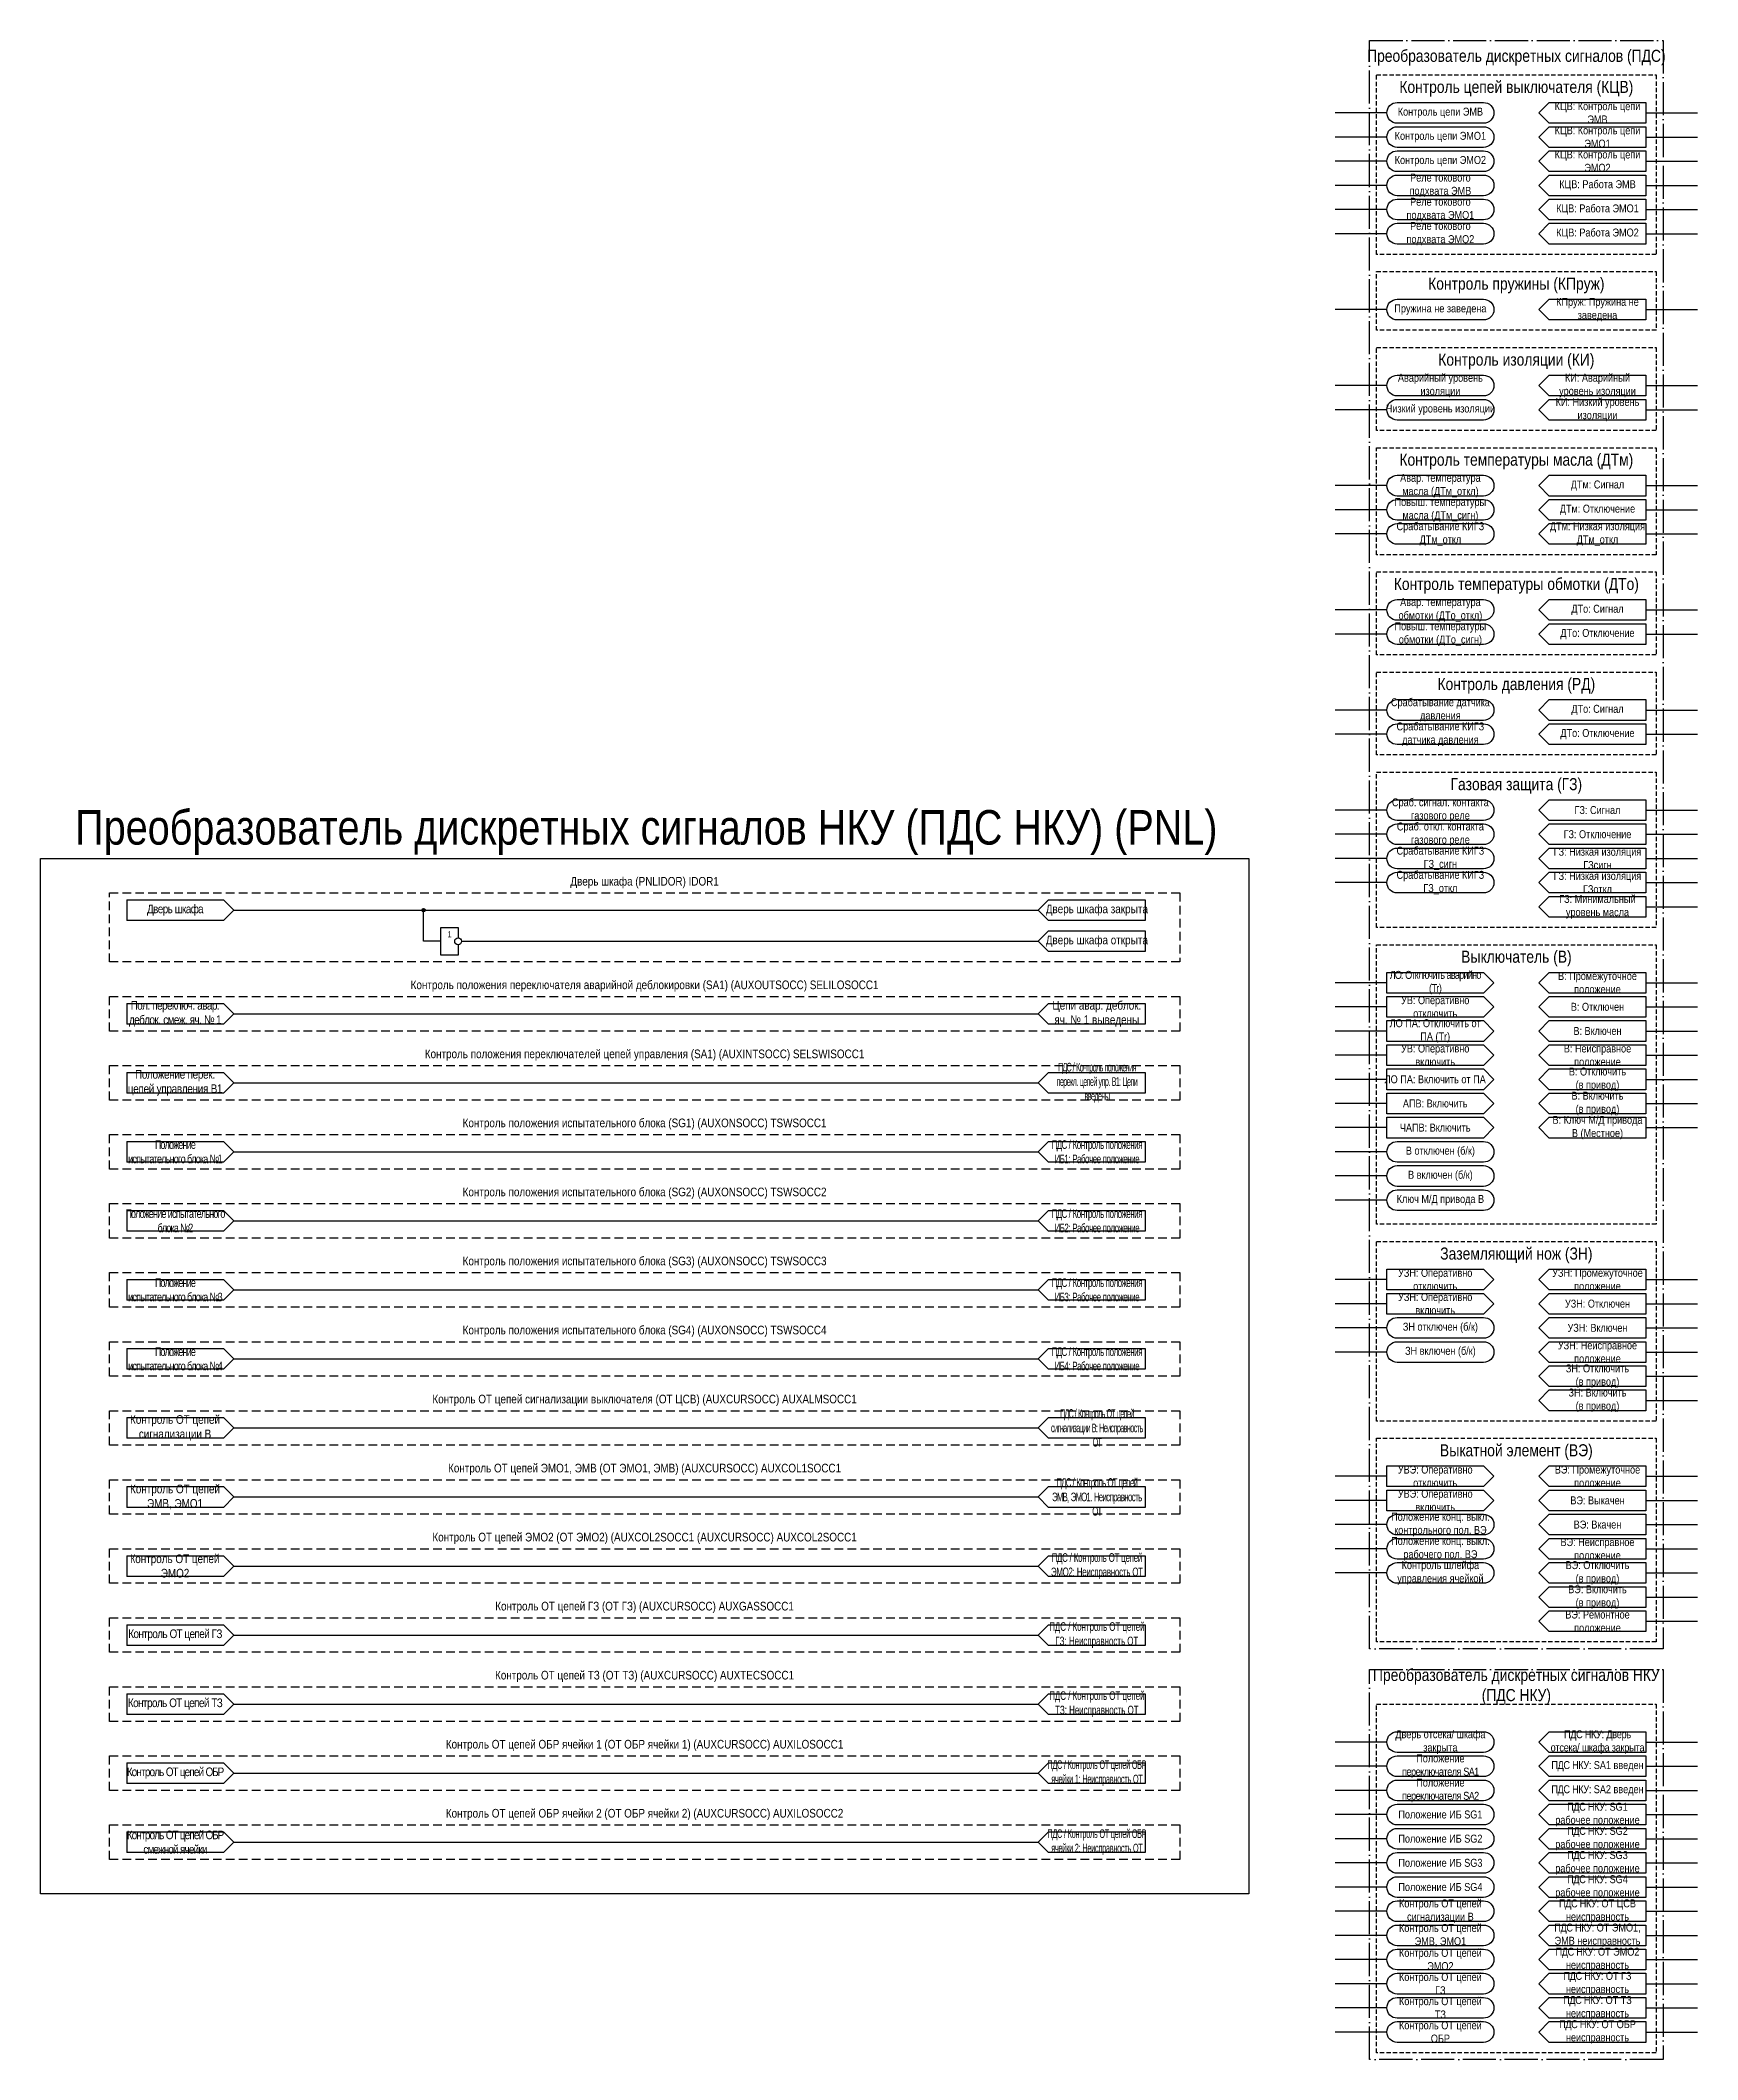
# Model space of a CAD drawing. Header units: millimetres. Extents: x -32357 to 1150, y -489 to 2440.
# Drawn here: x -30529 to -30049, y 192 to 777 of the extents above; entities that cross this region are included whole.
import ezdxf

# ---------------------------------------------------------------- set-up
doc = ezdxf.new("R2010")
doc.units = ezdxf.units.MM
doc.linetypes.add('ACAD_ISO04W100', pattern=[30, 24, -3, 0, -3])
doc.linetypes.add('штриховая2', pattern=[0.375, 0.25, -0.125])
doc.layers.add('TEXT', color=7, linetype='Continuous', lineweight=25)
doc.styles.add('2.5_Gost_RD', font='ARIALN.TTF', dxfattribs={"height": 2.5})
doc.styles.add('3.5_Gost_RD', font='ARIALN.TTF', dxfattribs={"height": 3.5})

msp = doc.modelspace()

# ---------------------------------------------------------------- texts
at = {"color": 30, "ltscale": 100, "true_color": 0xf7941d, "char_height": 3.5, "attachment_point": 5, "style": '3.5_Gost_RD'}
for s, insert, width in [('Преобразователь дискретных сигналов (ПДС)', (-30101.5, 772), 85), ('Контроль цепей выключателя (КЦВ)', (-30101.5, 763), 81), ('Контроль пружины (КПруж)', (-30101.5, 706), 81), ('Контроль изоляции (КИ)', (-30101.5, 684), 81), ('Контроль температуры масла (ДТм)', (-30101.5, 655), 81), ('Контроль температуры обмотки (ДТо)', (-30101.5, 619), 81), ('Контроль давления (РД)', (-30101.5, 590), 81), ('Газовая защита (ГЗ)', (-30101.5, 561), 81), ('Выключатель (В)', (-30101.5, 511), 81), ('Заземляющий нож (ЗН)', (-30101.5, 425), 81), ('Выкатной элемент (ВЭ)', (-30101.5, 368), 81), ('Преобразователь дискретных сигналов НКУ (ПДС НКУ)', (-30101.5, 300), 85)]:
    msp.add_mtext(s, dxfattribs=dict(at, insert=insert, width=width))
at = {"ltscale": 100, "attachment_point": 5}
for s, insert, char_height, width, style in [('КЦВ: Контроль цепи ЭМВ', (-30078, 756), 2.3, 28, '2.5_Gost_RD'), ('КЦВ: Контроль цепи ЭМО1', (-30078, 749), 2.3, 28, '2.5_Gost_RD'), ('КЦВ: Контроль цепи ЭМО2', (-30078, 742), 2.3, 28, '2.5_Gost_RD'), ('КЦВ: Работа ЭМВ', (-30078, 735), 2.3, 28, '2.5_Gost_RD'), ('КЦВ: Работа ЭМО1', (-30078, 728), 2.3, 28, '2.5_Gost_RD'), ('КЦВ: Работа ЭМО2', (-30078, 721), 2.3, 28, '2.5_Gost_RD'), ('КПруж: Пружина не заведена', (-30078, 699), 2.3, 28, '2.5_Gost_RD'), ('КИ: Аварийный уровень изоляции', (-30078, 677), 2.3, 28, '2.5_Gost_RD'), ('КИ: Низкий уровень изоляции', (-30078, 670), 2.3, 28, '2.5_Gost_RD'), ('ДТм: {\\A1;Сигнал}', (-30078, 648), 2.3, 28, '2.5_Gost_RD'), ('ДТм: {\\A1;Отключение}', (-30078, 641), 2.3, 28, '2.5_Gost_RD'), ('ДТм: {\\A1;Низкая изоляция ДТм_откл}', (-30078, 634), 2.3, 28, '2.5_Gost_RD'), ('ДТо: {\\A1;Сигнал}', (-30078, 612), 2.3, 28, '2.5_Gost_RD'), ('ДТо: {\\A1;Отключение}', (-30078, 605), 2.3, 28, '2.5_Gost_RD'), ('ДТо: {\\A1;Сигнал}', (-30078, 583), 2.3, 28, '2.5_Gost_RD'), ('ДТо: {\\A1;Отключение}', (-30078, 576), 2.3, 28, '2.5_Gost_RD'), ('{\\C3;Преобразователь дискретных сигналов НКУ (ПДС НКУ) (PNL)}', (-30353.5, 547.5), 10, 349, '3.5_Gost_RD'), ('ГЗ: {\\A1;Сигнал}', (-30078, 554), 2.3, 28, '2.5_Gost_RD'), ('ГЗ: {\\A1;Отключение}', (-30078, 547), 2.3, 28, '2.5_Gost_RD'), ('ГЗ: {\\A1;Низкая изоляция ГЗсигн}', (-30078, 540), 2.3, 28, '2.5_Gost_RD'), ('ГЗ: {\\A1;Низкая изоляция ГЗоткл}', (-30078, 533), 2.3, 28, '2.5_Gost_RD'), ('{\\T0.9;Дверь шкафа}', (-30490, 525), 2.5, 28, '2.5_Gost_RD'), ('Дверь шкафа закрыта', (-30223, 525), 2.5, 28, '2.5_Gost_RD'), ('ГЗ: {\\A1;Минимальный уровень масла}', (-30078, 526), 2.3, 28, '2.5_Gost_RD'), ('1', (-30410.5, 518), 1.8, 5, '2.5_Gost_RD'), ('Дверь шкафа открыта', (-30223, 516), 2.5, 28, '2.5_Gost_RD'), ('{\\T0.85;ЛО: Отключить аварийно (Tr)}', (-30125, 504), 2.3, 28, '2.5_Gost_RD'), ('{\\T0.9;Пол. переключ. авар. деблок. смеж. яч. № 1}', (-30490, 495), 2.5, 28, '2.5_Gost_RD'), ('Цепи авар. деблок. яч. № 1 выведены', (-30223, 495), 2.5, 28, '2.5_Gost_RD'), ('УВ: Оперативно отключить', (-30125, 497), 2.3, 28, '2.5_Gost_RD'), ('В: Отключен', (-30078, 497), 2.3, 28, '2.5_Gost_RD'), ('ЛО ПА: Отключить от ПА (Tr)', (-30125, 490), 2.3, 28, '2.5_Gost_RD'), ('УВ: Оперативно включить', (-30125, 483), 2.3, 28, '2.5_Gost_RD'), ('В: Включен', (-30078, 490), 2.3, 28, '2.5_Gost_RD'), ('{\\W0.7;\\T0.8;ПДС / Контроль положения перекл. цепей упр. В1: Цепи введены}', (-30223, 475), 2.5, 28, '2.5_Gost_RD'), ('{\\T0.95;Положение перек. цепей управления В1}', (-30490, 475), 2.5, 28, '2.5_Gost_RD'), ('ЛО ПА: Включить от ПА', (-30125, 476), 2.3, 28, '2.5_Gost_RD'), ('В: Отключить \\P(в привод)', (-30078, 476), 2.3, 28, '2.5_Gost_RD'), ('АПВ: Включить', (-30125, 469), 2.3, 28, '2.5_Gost_RD'), ('В: Включить \\P(в привод)', (-30078, 469), 2.3, 28, '2.5_Gost_RD'), ('ЧАПВ: Включить', (-30125, 462), 2.3, 28, '2.5_Gost_RD'), ('В: Ключ М/Д привода В (Местное)', (-30078, 462), 2.3, 28, '2.5_Gost_RD'), ('{\\W0.9;\\T0.85;Положение испытательного блока №1}', (-30490, 455), 2.5, 28, '2.5_Gost_RD'), ('{\\W0.8;\\T0.9;ПДС / Контроль положения ИБ1: Рабочее положение}', (-30223, 455), 2.5, 28, '2.5_Gost_RD'), ('{\\W0.9;\\T0.85;Положение испытательного блока №2}', (-30490, 435), 2.5, 28.8264, '2.5_Gost_RD'), ('{\\W0.8;\\T0.9;ПДС / Контроль положения ИБ2: Рабочее положение}', (-30223, 435), 2.5, 28, '2.5_Gost_RD'), ('{\\W0.9;\\T0.85;Положение испытательного блока №3}', (-30490, 415), 2.5, 28, '2.5_Gost_RD'), ('{\\W0.8;\\T0.9;ПДС / Контроль положения ИБ3: Рабочее положение}', (-30223, 415), 2.5, 28, '2.5_Gost_RD'), ('УЗН: Оперативно отключить', (-30125, 418), 2.3, 28, '2.5_Gost_RD'), ('УЗН: Оперативно включить', (-30125, 411), 2.3, 28, '2.5_Gost_RD'), ('УЗН: Отключен', (-30078, 411), 2.3, 28, '2.5_Gost_RD'), ('УЗН: Включен', (-30078, 404), 2.3, 28, '2.5_Gost_RD'), ('{\\W0.9;\\T0.85;Положение испытательного блока №4}', (-30490, 395), 2.5, 28, '2.5_Gost_RD'), ('{\\W0.8;\\T0.9;ПДС / Контроль положения ИБ4: Рабочее положение}', (-30223, 395), 2.5, 28, '2.5_Gost_RD'), ('ЗН: Отключить \\P(в привод)', (-30078, 390), 2.3, 28, '2.5_Gost_RD'), ('ЗН: Включить \\P(в привод)', (-30078, 383), 2.3, 28, '2.5_Gost_RD'), ('{\\W0.7;\\T0.8;ПДС / Контроль ОТ цепей сигнализации В: Неисправность ОТ}', (-30223, 375), 2.5, 28, '2.5_Gost_RD'), ('\\pt12.5;Контроль ОТ цепей сигнализации В', (-30490, 375), 2.5, 28, '2.5_Gost_RD'), ('УВЭ: Оперативно отключить', (-30125, 361), 2.3, 28, '2.5_Gost_RD'), ('Контроль ОТ цепей ЭМВ, ЭМО1', (-30490, 355), 2.5, 28, '2.5_Gost_RD'), ('{\\W0.8;\\T0.75;ПДС / Контроль ОТ цепей ЭМВ, ЭМО1. Неисправность ОТ}', (-30223, 355), 2.5, 28, '2.5_Gost_RD'), ('УВЭ: Оперативно включить', (-30125, 354), 2.3, 28, '2.5_Gost_RD'), ('ВЭ: Выкачен', (-30078, 354), 2.3, 28, '2.5_Gost_RD'), ('ВЭ: Вкачен', (-30078, 347), 2.3, 28, '2.5_Gost_RD'), ('{\\W0.8;К}онтроль ОТ цепей ЭМО2', (-30490, 335), 2.5, 28, '2.5_Gost_RD'), ('{\\W0.8;\\T0.95;ПДС / Контроль ОТ цепей ЭМО2: Неисправность ОТ}', (-30223, 335), 2.5, 28, '2.5_Gost_RD'), ('ВЭ: Отключить \\P(в привод)', (-30078, 333), 2.3, 28, '2.5_Gost_RD'), ('ВЭ: Включить \\P(в привод)', (-30078, 326), 2.3, 28, '2.5_Gost_RD'), ('ВЭ: Ремонтное положение', (-30078, 319), 2.3, 28, '2.5_Gost_RD'), ('{\\T0.9;Контроль ОТ цепей ГЗ}', (-30490, 315), 2.5, 28, '2.5_Gost_RD'), ('{\\W0.8;ПДС / Контроль ОТ цепей ГЗ: Неисправность ОТ}', (-30223, 315), 2.5, 28, '2.5_Gost_RD'), ('{\\W0.8;ПДС / Контроль ОТ цепей ТЗ: Неисправность ОТ}', (-30223, 295), 2.5, 28, '2.5_Gost_RD'), ('{\\T0.9;Контроль ОТ цепей ТЗ}', (-30490, 295), 2.5, 28, '2.5_Gost_RD'), ('{\\T0.95;ПДС НКУ: Дверь отсека/ шкафа закрыта}', (-30078, 284), 2.3, 28, '2.5_Gost_RD'), ('{\\T0.8;Контроль ОТ цепей ОБР}', (-30490, 275), 2.5, 28, '2.5_Gost_RD'), ('{\\W0.7;\\T0.95;ПДС / Контроль ОТ цепей ОБР ячейки 1: Неисправность ОТ}', (-30223, 275), 2.5, 28, '2.5_Gost_RD'), ('{\\T0.95;ПДС НКУ:} SA1 введен', (-30078, 277), 2.3, 28, '2.5_Gost_RD'), ('{\\T0.95;ПДС НКУ:} SA2 введен', (-30078, 270), 2.3, 28, '2.5_Gost_RD'), ('{\\T0.95;ПДС НКУ:} SG1 рабочее положение', (-30078, 263), 2.3, 28, '2.5_Gost_RD'), ('{\\T0.8;Контроль ОТ цепей ОБР\\Pсмежной ячейки}', (-30490, 255), 2.5, 28, '2.5_Gost_RD'), ('{\\W0.7;\\T0.95;ПДС / Контроль ОТ цепей ОБР ячейки 2: Неисправность ОТ}', (-30223, 255), 2.5, 28, '2.5_Gost_RD'), ('{\\T0.95;ПДС НКУ:} SG2 рабочее положение', (-30078, 256), 2.3, 28, '2.5_Gost_RD'), ('{\\T0.95;ПДС НКУ:} SG3 рабочее положение', (-30078, 249), 2.3, 28, '2.5_Gost_RD'), ('{\\T0.95;ПДС НКУ:} SG4 рабочее положение', (-30078, 242), 2.3, 28, '2.5_Gost_RD'), ('{\\T0.95;ПДС НКУ:} ОТ ЦСВ неисправность', (-30078, 235), 2.3, 28, '2.5_Gost_RD'), ('{\\T0.95;ПДС НКУ:} ОТ ЭМО1, ЭМВ неисправность', (-30078, 228), 2.3, 28, '2.5_Gost_RD'), ('{\\T0.95;ПДС НКУ:} ОТ ЭМО2 неисправность', (-30078, 221), 2.3, 28, '2.5_Gost_RD'), ('{\\T0.95;ПДС НКУ:} ОТ ГЗ неисправность', (-30078, 214), 2.3, 28, '2.5_Gost_RD'), ('{\\T0.95;ПДС НКУ:} ОТ ТЗ неисправность', (-30078, 207), 2.3, 28, '2.5_Gost_RD'), ('{\\T0.95;ПДС НКУ:} ОТ ОБР неисправность', (-30078, 200), 2.3, 28, '2.5_Gost_RD')]:
    msp.add_mtext(s, dxfattribs=dict(at, insert=insert, char_height=char_height, width=width, style=style))
at = {"color": 30, "ltscale": 100, "char_height": 2.5, "width": 310, "attachment_point": 5, "style": '3.5_Gost_RD'}
for s, insert in [('Дверь шкафа (PNLIDOR) {\\C6;IDOR1}', (-30354, 533)), ('Контроль положения переключателя аварийной деблокировки (SA1) (AUXOUTSOCC) {\\C6;SELILOSOCC1}', (-30354, 503)), ('Контроль положения переключателей цепей управления (SA1) (AUXINTSOCC) {\\C6;SELSWISOCC1}', (-30354, 483)), ('Контроль положения испытательного блока (SG1) (AUXONSOCC) {\\C6;TSWSOCC1}', (-30354, 463)), ('Контроль положения испытательного блока (SG2) (AUXONSOCC) {\\C6;TSWSOCC2}', (-30354, 443)), ('Контроль положения испытательного блока (SG3) (AUXONSOCC) {\\C6;TSWSOCC3}', (-30354, 423)), ('Контроль положения испытательного блока (SG4) (AUXONSOCC) {\\C6;TSWSOCC4}', (-30354, 403)), ('\\pt87.5;Контроль ОТ цепей сигнализации выключателя (ОТ ЦСВ) (AUXCURSOCC) {\\C6;AUXALMSOCC1}', (-30354, 383)), ('Контроль ОТ цепей ЭМО1, ЭМВ (ОТ ЭМО1, ЭМВ) (AUXCURSOCC) {\\C6;AUXCOL1SOCC1}', (-30354, 363)), ('Контроль ОТ цепей ЭМО2 (ОТ ЭМО2) (AUXCOL2SOCC1 (AUXCURSOCC) {\\C6;AUXCOL2SOCC1}', (-30354, 343)), ('Контроль ОТ цепей ГЗ (ОТ ГЗ) (AUXCURSOCC) {\\C6;AUXGASSOCC1}', (-30354, 323)), ('Контроль ОТ цепей ТЗ (ОТ ТЗ) (AUXCURSOCC) {\\C6;AUXTECSOCC1} ', (-30354, 303)), ('Контроль ОТ цепей ОБР ячейки 1 (ОТ ОБР ячейки 1) (AUXCURSOCC) {\\C6;AUXILOSOCC1}', (-30354, 283)), ('Контроль ОТ цепей ОБР ячейки 2 (ОТ ОБР ячейки 2) (AUXCURSOCC) {\\C6;AUXILOSOCC2}', (-30354, 263))]:
    msp.add_mtext(s, dxfattribs=dict(at, insert=insert))
at = {"color": 6, "ltscale": 100, "char_height": 2.3, "width": 28, "attachment_point": 5, "style": '2.5_Gost_RD'}
for s, insert in [('В: Промежуточное положение', (-30078, 504)), ('В: Неисправное положение', (-30078, 483)), ('УЗН: Промежуточное положение', (-30078, 418)), ('УЗН: Неисправное положение', (-30078, 397)), ('ВЭ: Промежуточное положение', (-30078, 361)), ('ВЭ: Неисправное положение', (-30078, 340))]:
    msp.add_mtext(s, dxfattribs=dict(at, insert=insert))
at = {"color": 2, "ltscale": 100, "char_height": 2.3, "width": 31, "attachment_point": 5, "style": '2.5_Gost_RD'}
for s, insert in [('В отключен (б/к)', (-30123.5, 455)), ('В включен (б/к)', (-30123.5, 448)), ('Ключ М/Д привода В', (-30123.5, 441)), ('ЗН отключен (б/к)', (-30123.5, 404)), ('ЗН включен (б/к)', (-30123.5, 397)), ('Положение конц. выкл. контрольного пол. ВЭ', (-30123.5, 347)), ('Положение конц. выкл. рабочего пол. ВЭ', (-30123.5, 340)), ('\\pt23;Контроль шлейфа управления ячейкой', (-30123.5, 333))]:
    msp.add_mtext(s, dxfattribs=dict(at, insert=insert))
at = {"layer": 'TEXT', "color": 2, "ltscale": 100, "char_height": 2.3, "width": 31, "attachment_point": 5, "style": '2.5_Gost_RD'}
for s, insert in [('Контроль цепи ЭМВ', (-30123.5, 756)), ('Контроль цепи ЭМО1', (-30123.5, 749)), ('Контроль цепи ЭМО2', (-30123.5, 742)), ('Реле токового \\Pподхвата ЭМВ', (-30123.5, 735)), ('Реле токового \\Pподхвата ЭМО1', (-30123.5, 728)), ('Реле токового \\Pподхвата ЭМО2', (-30123.5, 721)), ('Пружина не заведена', (-30123.5, 699)), ('Аварийный уровень изоляции', (-30123.5, 677)), ('Низкий уровень изоляции', (-30123.5, 670)), ('\\A1;Авар. температура масла (ДТм_откл)', (-30123.5, 648)), ('\\A1;Повыш. температуры масла (ДТм_сигн)', (-30123.5, 641)), ('\\A1;Срабатывание КИГЗ ДТм_откл', (-30123.5, 634)), ('\\A1;Авар. температура обмотки (ДТо_откл)', (-30123.5, 612)), ('\\A1;Повыш. температуры обмотки (ДТо_сигн)', (-30123.5, 605)), ('\\A1;Срабатывание датчика давления', (-30123.5, 583)), ('\\A1;Срабатывание КИГЗ датчика давления', (-30123.5, 576)), ('\\A1;Сраб. сигнал. контакта газового реле', (-30123.5, 554)), ('\\A1;Сраб. откл. контакта газового реле', (-30123.5, 547)), ('\\A1;Срабатывание КИГЗ ГЗ_сигн', (-30123.5, 540)), ('\\A1;Срабатывание КИГЗ ГЗ_откл', (-30123.5, 533)), ('Дверь отсека/ шкафа закрыта', (-30123.5, 284)), ('Положение{\\T0.9; переключателя SA1}', (-30123.5, 277)), ('Положение{\\T0.9; переключателя SA2}', (-30123.5, 270)), ('Положение ИБ SG1', (-30123.5, 263)), ('Положение ИБ SG2', (-30123.5, 256)), ('Положение ИБ SG3', (-30123.5, 249)), ('Положение ИБ SG4', (-30123.5, 242)), ('Контроль ОТ цепей сигнализации В', (-30123.5, 235)), ('Контроль ОТ цепей \\PЭМВ, ЭМО1', (-30123.5, 228)), ('Контроль ОТ цепей \\PЭМО2', (-30123.5, 221)), ('Контроль ОТ цепей \\PГЗ', (-30123.5, 214)), ('Контроль ОТ цепей \\PТЗ', (-30123.5, 207)), ('Контроль ОТ цепей \\PОБР', (-30123.5, 200))]:
    msp.add_mtext(s, dxfattribs=dict(at, insert=insert))

# ---------------------------------------------------------------- blocks, each defined once
blk = doc.blocks.new('Точка')
at = {"ltscale": 100}
h = blk.add_hatch(color=256, dxfattribs=at)
h.dxf.hatch_style = 1
edge = h.paths.add_edge_path()
edge.add_arc((0, 0), 0.5, 0, 360)
blk.add_circle((0, 0), 0.5, dxfattribs=at)

# ---------------------------------------------------------------- linework, layer by layer
at = {"ltscale": 100}
for p, q in [((-30139, 756), (-30154, 756)), ((-30064, 756), (-30049, 756)), ((-30139, 749), (-30154, 749)), ((-30064, 749), (-30049, 749)), ((-30139, 742), (-30154, 742)), ((-30064, 742), (-30049, 742)), ((-30139, 735), (-30154, 735)), ((-30064, 735), (-30049, 735)), ((-30139, 728), (-30154, 728)), ((-30064, 728), (-30049, 728)), ((-30139, 721), (-30154, 721)), ((-30064, 721), (-30049, 721)), ((-30139, 699), (-30154, 699)), ((-30064, 699), (-30049, 699)), ((-30139, 677), (-30154, 677)), ((-30064, 677), (-30049, 677)), ((-30139, 670), (-30154, 670)), ((-30064, 670), (-30049, 670)), ((-30139, 648), (-30154, 648)), ((-30064, 648), (-30049, 648)), ((-30139, 641), (-30154, 641)), ((-30064, 641), (-30049, 641)), ((-30139, 634), (-30154, 634)), ((-30064, 634), (-30049, 634)), ((-30139, 612), (-30154, 612)), ((-30064, 612), (-30049, 612)), ((-30139, 605), (-30154, 605)), ((-30064, 605), (-30049, 605)), ((-30139, 583), (-30154, 583)), ((-30064, 583), (-30049, 583)), ((-30139, 576), (-30154, 576)), ((-30064, 576), (-30049, 576)), ((-30139, 554), (-30154, 554)), ((-30064, 554), (-30049, 554)), ((-30139, 547), (-30154, 547)), ((-30064, 547), (-30049, 547)), ((-30139, 540), (-30154, 540)), ((-30064, 540), (-30049, 540)), ((-30139, 533), (-30154, 533)), ((-30064, 533), (-30049, 533)), ((-30504, 528), (-30476, 528)), ((-30504, 528), (-30504, 522)), ((-30476, 528), (-30473, 525)), ((-30237, 528), (-30240, 525)), ((-30237, 528), (-30209, 528)), ((-30476, 522), (-30504, 522)), ((-30473, 525), (-30476, 522)), ((-30473, 525), (-30240, 525)), ((-30418, 516), (-30418, 525)), ((-30240, 525), (-30237, 522)), ((-30209, 522), (-30237, 522)), ((-30064, 526), (-30049, 526)), ((-30413, 516), (-30418, 516)), ((-30407, 516), (-30240, 516)), ((-30237, 519), (-30240, 516)), ((-30240, 516), (-30237, 513)), ((-30237, 519), (-30209, 519)), ((-30209, 513), (-30237, 513)), ((-30139, 504), (-30154, 504)), ((-30064, 504), (-30049, 504)), ((-30504, 498), (-30476, 498)), ((-30504, 498), (-30504, 492)), ((-30476, 498), (-30473, 495)), ((-30237, 498), (-30240, 495)), ((-30237, 498), (-30209, 498)), ((-30476, 492), (-30504, 492)), ((-30473, 495), (-30476, 492)), ((-30473, 495), (-30240, 495)), ((-30240, 495), (-30237, 492)), ((-30209, 492), (-30237, 492)), ((-30139, 497), (-30154, 497)), ((-30064, 497), (-30049, 497)), ((-30139, 490), (-30154, 490)), ((-30064, 490), (-30049, 490)), ((-30139, 483), (-30154, 483)), ((-30064, 483), (-30049, 483)), ((-30504, 478), (-30476, 478)), ((-30504, 478), (-30504, 472)), ((-30476, 478), (-30473, 475)), ((-30473, 475), (-30476, 472)), ((-30473, 475), (-30240, 475)), ((-30237, 478), (-30240, 475)), ((-30240, 475), (-30237, 472)), ((-30237, 478), (-30209, 478)), ((-30139, 476), (-30154, 476)), ((-30064, 476), (-30049, 476)), ((-30476, 472), (-30504, 472)), ((-30209, 472), (-30237, 472)), ((-30139, 469), (-30154, 469)), ((-30064, 469), (-30049, 469)), ((-30504, 458), (-30476, 458)), ((-30504, 458), (-30504, 452)), ((-30476, 458), (-30473, 455)), ((-30237, 458), (-30240, 455)), ((-30237, 458), (-30209, 458)), ((-30139, 462), (-30154, 462)), ((-30064, 462), (-30049, 462)), ((-30476, 452), (-30504, 452)), ((-30473, 455), (-30476, 452)), ((-30473, 455), (-30240, 455)), ((-30240, 455), (-30237, 452)), ((-30209, 452), (-30237, 452)), ((-30139, 455), (-30154, 455)), ((-30139, 448), (-30154, 448)), ((-30139, 441), (-30154, 441)), ((-30504, 438), (-30476, 438)), ((-30504, 438), (-30504, 432)), ((-30476, 438), (-30473, 435)), ((-30473, 435), (-30476, 432)), ((-30473, 435), (-30240, 435)), ((-30237, 438), (-30240, 435)), ((-30240, 435), (-30237, 432)), ((-30237, 438), (-30209, 438)), ((-30476, 432), (-30504, 432)), ((-30209, 432), (-30237, 432)), ((-30504, 418), (-30476, 418)), ((-30504, 418), (-30504, 412)), ((-30476, 418), (-30473, 415)), ((-30237, 418), (-30240, 415)), ((-30237, 418), (-30209, 418)), ((-30139, 418), (-30154, 418)), ((-30064, 418), (-30049, 418)), ((-30476, 412), (-30504, 412)), ((-30473, 415), (-30476, 412)), ((-30473, 415), (-30240, 415)), ((-30240, 415), (-30237, 412)), ((-30209, 412), (-30237, 412)), ((-30139, 411), (-30154, 411)), ((-30064, 411), (-30049, 411)), ((-30139, 404), (-30154, 404)), ((-30064, 404), (-30049, 404)), ((-30504, 398), (-30476, 398)), ((-30504, 398), (-30504, 392)), ((-30476, 398), (-30473, 395)), ((-30237, 398), (-30240, 395)), ((-30237, 398), (-30209, 398)), ((-30476, 392), (-30504, 392)), ((-30473, 395), (-30476, 392)), ((-30473, 395), (-30240, 395)), ((-30240, 395), (-30237, 392)), ((-30209, 392), (-30237, 392)), ((-30139, 397), (-30154, 397)), ((-30064, 397), (-30049, 397)), ((-30064, 390), (-30049, 390)), ((-30064, 383), (-30049, 383)), ((-30504, 378), (-30476, 378)), ((-30504, 378), (-30504, 372)), ((-30476, 378), (-30473, 375)), ((-30473, 375), (-30476, 372)), ((-30473, 375), (-30240, 375)), ((-30237, 378), (-30240, 375)), ((-30240, 375), (-30237, 372)), ((-30237, 378), (-30209, 378)), ((-30476, 372), (-30504, 372)), ((-30209, 372), (-30237, 372)), ((-30504, 358), (-30476, 358)), ((-30504, 358), (-30504, 352)), ((-30476, 358), (-30473, 355)), ((-30237, 358), (-30240, 355)), ((-30237, 358), (-30209, 358)), ((-30139, 361), (-30154, 361)), ((-30064, 361), (-30049, 361)), ((-30476, 352), (-30504, 352)), ((-30473, 355), (-30476, 352)), ((-30473, 355), (-30240, 355)), ((-30240, 355), (-30237, 352)), ((-30209, 352), (-30237, 352)), ((-30139, 354), (-30154, 354)), ((-30064, 354), (-30049, 354)), ((-30139, 347), (-30154, 347)), ((-30064, 347), (-30049, 347)), ((-30139, 340), (-30154, 340)), ((-30064, 340), (-30049, 340)), ((-30504, 338), (-30476, 338)), ((-30504, 338), (-30504, 332)), ((-30476, 338), (-30473, 335)), ((-30473, 335), (-30476, 332)), ((-30473, 335), (-30240, 335)), ((-30237, 338), (-30240, 335)), ((-30240, 335), (-30237, 332)), ((-30237, 338), (-30209, 338)), ((-30476, 332), (-30504, 332)), ((-30209, 332), (-30237, 332)), ((-30139, 333), (-30154, 333)), ((-30064, 333), (-30049, 333)), ((-30064, 326), (-30049, 326)), ((-30504, 318), (-30476, 318)), ((-30504, 318), (-30504, 312)), ((-30476, 318), (-30473, 315)), ((-30237, 318), (-30240, 315)), ((-30237, 318), (-30209, 318)), ((-30064, 319), (-30049, 319)), ((-30476, 312), (-30504, 312)), ((-30473, 315), (-30476, 312)), ((-30473, 315), (-30240, 315)), ((-30240, 315), (-30237, 312)), ((-30209, 312), (-30237, 312)), ((-30504, 298), (-30476, 298)), ((-30504, 298), (-30504, 292)), ((-30476, 298), (-30473, 295)), ((-30473, 295), (-30476, 292)), ((-30473, 295), (-30240, 295)), ((-30237, 298), (-30240, 295)), ((-30240, 295), (-30237, 292)), ((-30237, 298), (-30209, 298)), ((-30476, 292), (-30504, 292)), ((-30209, 292), (-30237, 292)), ((-30139, 284), (-30154, 284)), ((-30064, 284), (-30049, 284)), ((-30504, 278), (-30476, 278)), ((-30504, 278), (-30504, 272)), ((-30476, 278), (-30473, 275)), ((-30473, 275), (-30476, 272)), ((-30473, 275), (-30240, 275)), ((-30237, 278), (-30240, 275)), ((-30240, 275), (-30237, 272)), ((-30237, 278), (-30209, 278)), ((-30139, 277), (-30154, 277)), ((-30064, 277), (-30049, 277)), ((-30476, 272), (-30504, 272)), ((-30209, 272), (-30237, 272)), ((-30139, 270), (-30154, 270)), ((-30064, 270), (-30049, 270)), ((-30504, 258), (-30476, 258)), ((-30504, 258), (-30504, 252)), ((-30476, 258), (-30473, 255)), ((-30237, 258), (-30240, 255)), ((-30237, 258), (-30209, 258)), ((-30139, 263), (-30154, 263)), ((-30064, 263), (-30049, 263)), ((-30476, 252), (-30504, 252)), ((-30473, 255), (-30476, 252)), ((-30473, 255), (-30240, 255)), ((-30240, 255), (-30237, 252)), ((-30209, 252), (-30237, 252)), ((-30139, 256), (-30154, 256)), ((-30064, 256), (-30049, 256)), ((-30139, 249), (-30154, 249)), ((-30064, 249), (-30049, 249)), ((-30139, 242), (-30154, 242)), ((-30064, 242), (-30049, 242)), ((-30139, 235), (-30154, 235)), ((-30064, 235), (-30049, 235)), ((-30139, 228), (-30154, 228)), ((-30064, 228), (-30049, 228)), ((-30139, 221), (-30154, 221)), ((-30064, 221), (-30049, 221)), ((-30139, 214), (-30154, 214)), ((-30064, 214), (-30049, 214)), ((-30139, 207), (-30154, 207)), ((-30064, 207), (-30049, 207)), ((-30139, 200), (-30154, 200)), ((-30064, 200), (-30049, 200))]:
    msp.add_line(p, q, dxfattribs=at)
at = {"color": 251, "linetype": 'ACAD_ISO04W100', "lineweight": 30, "ltscale": 0.4, "true_color": 0x58595b}
for points in [[(-30144, 777), (-30059, 777), (-30059, 311), (-30144, 311)], [(-30144, 305), (-30059, 305), (-30059, 192), (-30144, 192)]]:
    msp.add_lwpolyline(points, close=True, dxfattribs=at)
at = {"linetype": 'штриховая2', "ltscale": 5}
for points in [[(-30142, 767), (-30061, 767), (-30061, 715), (-30142, 715)], [(-30142, 710), (-30061, 710), (-30061, 693), (-30142, 693)], [(-30142, 688), (-30061, 688), (-30061, 664), (-30142, 664)], [(-30142, 659), (-30061, 659), (-30061, 628), (-30142, 628)], [(-30142, 623), (-30061, 623), (-30061, 599), (-30142, 599)], [(-30142, 594), (-30061, 594), (-30061, 570), (-30142, 570)], [(-30142, 565), (-30061, 565), (-30061, 520), (-30142, 520)], [(-30142, 515), (-30061, 515), (-30061, 434), (-30142, 434)], [(-30142, 429), (-30061, 429), (-30061, 377), (-30142, 377)], [(-30142, 372), (-30061, 372), (-30061, 313), (-30142, 313)], [(-30142, 295), (-30061, 295), (-30061, 194), (-30142, 194)]]:
    msp.add_lwpolyline(points, close=True, dxfattribs=at)
at = {"ltscale": 100}
for points in [[(-30136, 753, -1), (-30136, 759), (-30111, 759, -1), (-30111, 753)], [(-30136, 746, -1), (-30136, 752), (-30111, 752, -1), (-30111, 746)], [(-30136, 739, -1), (-30136, 745), (-30111, 745, -1), (-30111, 739)], [(-30136, 732, -1), (-30136, 738), (-30111, 738, -1), (-30111, 732)], [(-30136, 725, -1), (-30136, 731), (-30111, 731, -1), (-30111, 725)], [(-30136, 718, -1), (-30136, 724), (-30111, 724, -1), (-30111, 718)], [(-30136, 696, -1), (-30136, 702), (-30111, 702, -1), (-30111, 696)], [(-30136, 674, -1), (-30136, 680), (-30111, 680, -1), (-30111, 674)], [(-30136, 667, -1), (-30136, 673), (-30111, 673, -1), (-30111, 667)], [(-30136, 645, -1), (-30136, 651), (-30111, 651, -1), (-30111, 645)], [(-30136, 638, -1), (-30136, 644), (-30111, 644, -1), (-30111, 638)], [(-30136, 631, -1), (-30136, 637), (-30111, 637, -1), (-30111, 631)], [(-30136, 609, -1), (-30136, 615), (-30111, 615, -1), (-30111, 609)], [(-30136, 602, -1), (-30136, 608), (-30111, 608, -1), (-30111, 602)], [(-30136, 580, -1), (-30136, 586), (-30111, 586, -1), (-30111, 580)], [(-30136, 573, -1), (-30136, 579), (-30111, 579, -1), (-30111, 573)], [(-30136, 551, -1), (-30136, 557), (-30111, 557, -1), (-30111, 551)], [(-30136, 544, -1), (-30136, 550), (-30111, 550, -1), (-30111, 544)], [(-30136, 537, -1), (-30136, 543), (-30111, 543, -1), (-30111, 537)], [(-30136, 530, -1), (-30136, 536), (-30111, 536, -1), (-30111, 530)], [(-30136, 452, -1), (-30136, 458), (-30111, 458, -1), (-30111, 452)], [(-30136, 445, -1), (-30136, 451), (-30111, 451, -1), (-30111, 445)], [(-30136, 438, -1), (-30136, 444), (-30111, 444, -1), (-30111, 438)], [(-30136, 401, -1), (-30136, 407), (-30111, 407, -1), (-30111, 401)], [(-30136, 394, -1), (-30136, 400), (-30111, 400, -1), (-30111, 394)], [(-30136, 344, -1), (-30136, 350), (-30111, 350, -1), (-30111, 344)], [(-30136, 337, -1), (-30136, 343), (-30111, 343, -1), (-30111, 337)], [(-30136, 330, -1), (-30136, 336), (-30111, 336, -1), (-30111, 330)], [(-30136, 281, -1), (-30136, 287), (-30111, 287, -1), (-30111, 281)], [(-30136, 274, -1), (-30136, 280), (-30111, 280, -1), (-30111, 274)], [(-30136, 267, -1), (-30136, 273), (-30111, 273, -1), (-30111, 267)], [(-30136, 260, -1), (-30136, 266), (-30111, 266, -1), (-30111, 260)], [(-30136, 253, -1), (-30136, 259), (-30111, 259, -1), (-30111, 253)], [(-30136, 246, -1), (-30136, 252), (-30111, 252, -1), (-30111, 246)], [(-30136, 239, -1), (-30136, 245), (-30111, 245, -1), (-30111, 239)], [(-30136, 232, -1), (-30136, 238), (-30111, 238, -1), (-30111, 232)], [(-30136, 225, -1), (-30136, 231), (-30111, 231, -1), (-30111, 225)], [(-30136, 218, -1), (-30136, 224), (-30111, 224, -1), (-30111, 218)], [(-30136, 211, -1), (-30136, 217), (-30111, 217, -1), (-30111, 211)], [(-30136, 204, -1), (-30136, 210), (-30111, 210, -1), (-30111, 204)], [(-30136, 197, -1), (-30136, 203), (-30111, 203, -1), (-30111, 197)]]:
    msp.add_lwpolyline(points, format="xyb", close=True, dxfattribs=at)
for points in [[(-30064, 753), (-30092, 753), (-30095, 756), (-30092, 759), (-30064, 759)], [(-30092, 752), (-30064, 752), (-30064, 746), (-30092, 746), (-30095, 749)], [(-30092, 745), (-30064, 745), (-30064, 739), (-30092, 739), (-30095, 742)], [(-30092, 738), (-30064, 738), (-30064, 732), (-30092, 732), (-30095, 735)], [(-30092, 731), (-30064, 731), (-30064, 725), (-30092, 725), (-30095, 728)], [(-30092, 724), (-30064, 724), (-30064, 718), (-30092, 718), (-30095, 721)], [(-30064, 696), (-30092, 696), (-30095, 699), (-30092, 702), (-30064, 702)], [(-30092, 680), (-30064, 680), (-30064, 674), (-30092, 674), (-30095, 677)], [(-30064, 667), (-30092, 667), (-30095, 670), (-30092, 673), (-30064, 673)], [(-30064, 645), (-30092, 645), (-30095, 648), (-30092, 651), (-30064, 651)], [(-30092, 644), (-30064, 644), (-30064, 638), (-30092, 638), (-30095, 641)], [(-30092, 637), (-30064, 637), (-30064, 631), (-30092, 631), (-30095, 634)], [(-30064, 609), (-30092, 609), (-30095, 612), (-30092, 615), (-30064, 615)], [(-30092, 608), (-30064, 608), (-30064, 602), (-30092, 602), (-30095, 605)], [(-30064, 580), (-30092, 580), (-30095, 583), (-30092, 586), (-30064, 586)], [(-30092, 579), (-30064, 579), (-30064, 573), (-30092, 573), (-30095, 576)], [(-30064, 551), (-30092, 551), (-30095, 554), (-30092, 557), (-30064, 557)], [(-30092, 550), (-30064, 550), (-30064, 544), (-30092, 544), (-30095, 547)], [(-30092, 543), (-30064, 543), (-30064, 537), (-30092, 537), (-30095, 540)], [(-30092, 536), (-30064, 536), (-30064, 530), (-30092, 530), (-30095, 533)], [(-30092, 529), (-30064, 529), (-30064, 523), (-30092, 523), (-30095, 526)], [(-30111, 501), (-30139, 501), (-30139, 507), (-30111, 507), (-30108, 504)], [(-30064, 501), (-30092, 501), (-30095, 504), (-30092, 507), (-30064, 507)], [(-30111, 494), (-30139, 494), (-30139, 500), (-30111, 500), (-30108, 497)], [(-30092, 500), (-30064, 500), (-30064, 494), (-30092, 494), (-30095, 497)], [(-30111, 487), (-30139, 487), (-30139, 493), (-30111, 493), (-30108, 490)], [(-30092, 493), (-30064, 493), (-30064, 487), (-30092, 487), (-30095, 490)], [(-30111, 480), (-30139, 480), (-30139, 486), (-30111, 486), (-30108, 483)], [(-30092, 486), (-30064, 486), (-30064, 480), (-30092, 480), (-30095, 483)], [(-30111, 473), (-30139, 473), (-30139, 479), (-30111, 479), (-30108, 476)], [(-30092, 479), (-30064, 479), (-30064, 473), (-30092, 473), (-30095, 476)], [(-30111, 466), (-30139, 466), (-30139, 472), (-30111, 472), (-30108, 469)], [(-30092, 472), (-30064, 472), (-30064, 466), (-30092, 466), (-30095, 469)], [(-30111, 459), (-30139, 459), (-30139, 465), (-30111, 465), (-30108, 462)], [(-30092, 465), (-30064, 465), (-30064, 459), (-30092, 459), (-30095, 462)], [(-30111, 415), (-30139, 415), (-30139, 421), (-30111, 421), (-30108, 418)], [(-30064, 415), (-30092, 415), (-30095, 418), (-30092, 421), (-30064, 421)], [(-30111, 408), (-30139, 408), (-30139, 414), (-30111, 414), (-30108, 411)], [(-30092, 414), (-30064, 414), (-30064, 408), (-30092, 408), (-30095, 411)], [(-30092, 407), (-30064, 407), (-30064, 401), (-30092, 401), (-30095, 404)], [(-30092, 400), (-30064, 400), (-30064, 394), (-30092, 394), (-30095, 397)], [(-30092, 393), (-30064, 393), (-30064, 387), (-30092, 387), (-30095, 390)], [(-30092, 386), (-30064, 386), (-30064, 380), (-30092, 380), (-30095, 383)], [(-30111, 358), (-30139, 358), (-30139, 364), (-30111, 364), (-30108, 361)], [(-30064, 358), (-30092, 358), (-30095, 361), (-30092, 364), (-30064, 364)], [(-30111, 351), (-30139, 351), (-30139, 357), (-30111, 357), (-30108, 354)], [(-30092, 357), (-30064, 357), (-30064, 351), (-30092, 351), (-30095, 354)], [(-30092, 350), (-30064, 350), (-30064, 344), (-30092, 344), (-30095, 347)], [(-30092, 343), (-30064, 343), (-30064, 337), (-30092, 337), (-30095, 340)], [(-30092, 336), (-30064, 336), (-30064, 330), (-30092, 330), (-30095, 333)], [(-30092, 329), (-30064, 329), (-30064, 323), (-30092, 323), (-30095, 326)], [(-30092, 322), (-30064, 322), (-30064, 316), (-30092, 316), (-30095, 319)], [(-30064, 281), (-30092, 281), (-30095, 284), (-30092, 287), (-30064, 287)], [(-30092, 280), (-30064, 280), (-30064, 274), (-30092, 274), (-30095, 277)], [(-30092, 273), (-30064, 273), (-30064, 267), (-30092, 267), (-30095, 270)], [(-30092, 266), (-30064, 266), (-30064, 260), (-30092, 260), (-30095, 263)], [(-30092, 259), (-30064, 259), (-30064, 253), (-30092, 253), (-30095, 256)], [(-30092, 252), (-30064, 252), (-30064, 246), (-30092, 246), (-30095, 249)], [(-30092, 245), (-30064, 245), (-30064, 239), (-30092, 239), (-30095, 242)], [(-30092, 238), (-30064, 238), (-30064, 232), (-30092, 232), (-30095, 235)], [(-30092, 231), (-30064, 231), (-30064, 225), (-30092, 225), (-30095, 228)], [(-30092, 224), (-30064, 224), (-30064, 218), (-30092, 218), (-30095, 221)], [(-30092, 217), (-30064, 217), (-30064, 211), (-30092, 211), (-30095, 214)], [(-30092, 210), (-30064, 210), (-30064, 204), (-30092, 204), (-30095, 207)], [(-30092, 203), (-30064, 203), (-30064, 197), (-30092, 197), (-30095, 200)]]:
    msp.add_lwpolyline(points, close=True, dxfattribs=at)
at = {"color": 3, "ltscale": 100}
msp.add_lwpolyline([(-30529, 540), (-30179, 540), (-30179, 240), (-30529, 240)], close=True, dxfattribs=at)
at = {"linetype": 'штриховая2', "ltscale": 10}
for points in [[(-30509, 530), (-30199, 530), (-30199, 510), (-30509, 510)], [(-30509, 500), (-30199, 500), (-30199, 490), (-30509, 490)], [(-30509, 480), (-30199, 480), (-30199, 470), (-30509, 470)], [(-30509, 460), (-30199, 460), (-30199, 450), (-30509, 450)], [(-30509, 440), (-30199, 440), (-30199, 430), (-30509, 430)], [(-30509, 420), (-30199, 420), (-30199, 410), (-30509, 410)], [(-30509, 400), (-30199, 400), (-30199, 390), (-30509, 390)], [(-30509, 380), (-30199, 380), (-30199, 370), (-30509, 370)], [(-30509, 360), (-30199, 360), (-30199, 350), (-30509, 350)], [(-30509, 340), (-30199, 340), (-30199, 330), (-30509, 330)], [(-30509, 320), (-30199, 320), (-30199, 310), (-30509, 310)], [(-30509, 300), (-30199, 300), (-30199, 290), (-30509, 290)], [(-30509, 280), (-30199, 280), (-30199, 270), (-30509, 270)], [(-30509, 260), (-30199, 260), (-30199, 250), (-30509, 250)]]:
    msp.add_lwpolyline(points, close=True, dxfattribs=at)
at = {"ltscale": 100}
for points in [[(-30240, 525), (-30237, 528), (-30209, 528), (-30209, 522), (-30237, 522), (-30240, 525)], [(-30413, 515.5), (-30413, 520), (-30408, 520), (-30408, 517)], [(-30408, 515), (-30408, 512), (-30413, 512), (-30413, 515.5)], [(-30240, 516), (-30237, 519), (-30209, 519), (-30209, 513), (-30237, 513), (-30240, 516)], [(-30240, 495), (-30237, 498), (-30209, 498), (-30209, 492), (-30237, 492), (-30240, 495)], [(-30240, 475), (-30237, 478), (-30209, 478), (-30209, 472), (-30237, 472), (-30240, 475)], [(-30240, 455), (-30237, 458), (-30209, 458), (-30209, 452), (-30237, 452), (-30240, 455)], [(-30240, 435), (-30237, 438), (-30209, 438), (-30209, 432), (-30237, 432), (-30240, 435)], [(-30240, 415), (-30237, 418), (-30209, 418), (-30209, 412), (-30237, 412), (-30240, 415)], [(-30240, 395), (-30237, 398), (-30209, 398), (-30209, 392), (-30237, 392), (-30240, 395)], [(-30240, 375), (-30237, 378), (-30209, 378), (-30209, 372), (-30237, 372), (-30240, 375)], [(-30240, 355), (-30237, 358), (-30209, 358), (-30209, 352), (-30237, 352), (-30240, 355)], [(-30240, 335), (-30237, 338), (-30209, 338), (-30209, 332), (-30237, 332), (-30240, 335)], [(-30240, 315), (-30237, 318), (-30209, 318), (-30209, 312), (-30237, 312), (-30240, 315)], [(-30240, 295), (-30237, 298), (-30209, 298), (-30209, 292), (-30237, 292), (-30240, 295)], [(-30240, 275), (-30237, 278), (-30209, 278), (-30209, 272), (-30237, 272), (-30240, 275)], [(-30240, 255), (-30237, 258), (-30209, 258), (-30209, 252), (-30237, 252), (-30240, 255)]]:
    msp.add_lwpolyline(points, dxfattribs=at)
msp.add_circle((-30408, 516), 1)

# ---------------------------------------------------------------- block references
msp.add_blockref('Точка', (-30418, 525), dxfattribs=at)

msp.set_redraw_order([(e.dxf.handle, doc.entitydb.next_handle()) for e in msp.query("TEXT MTEXT ATTDEF DIMENSION ARC_DIMENSION")])  # texts and dimensions are drawn at this point

doc.saveas('drawing.dxf')
